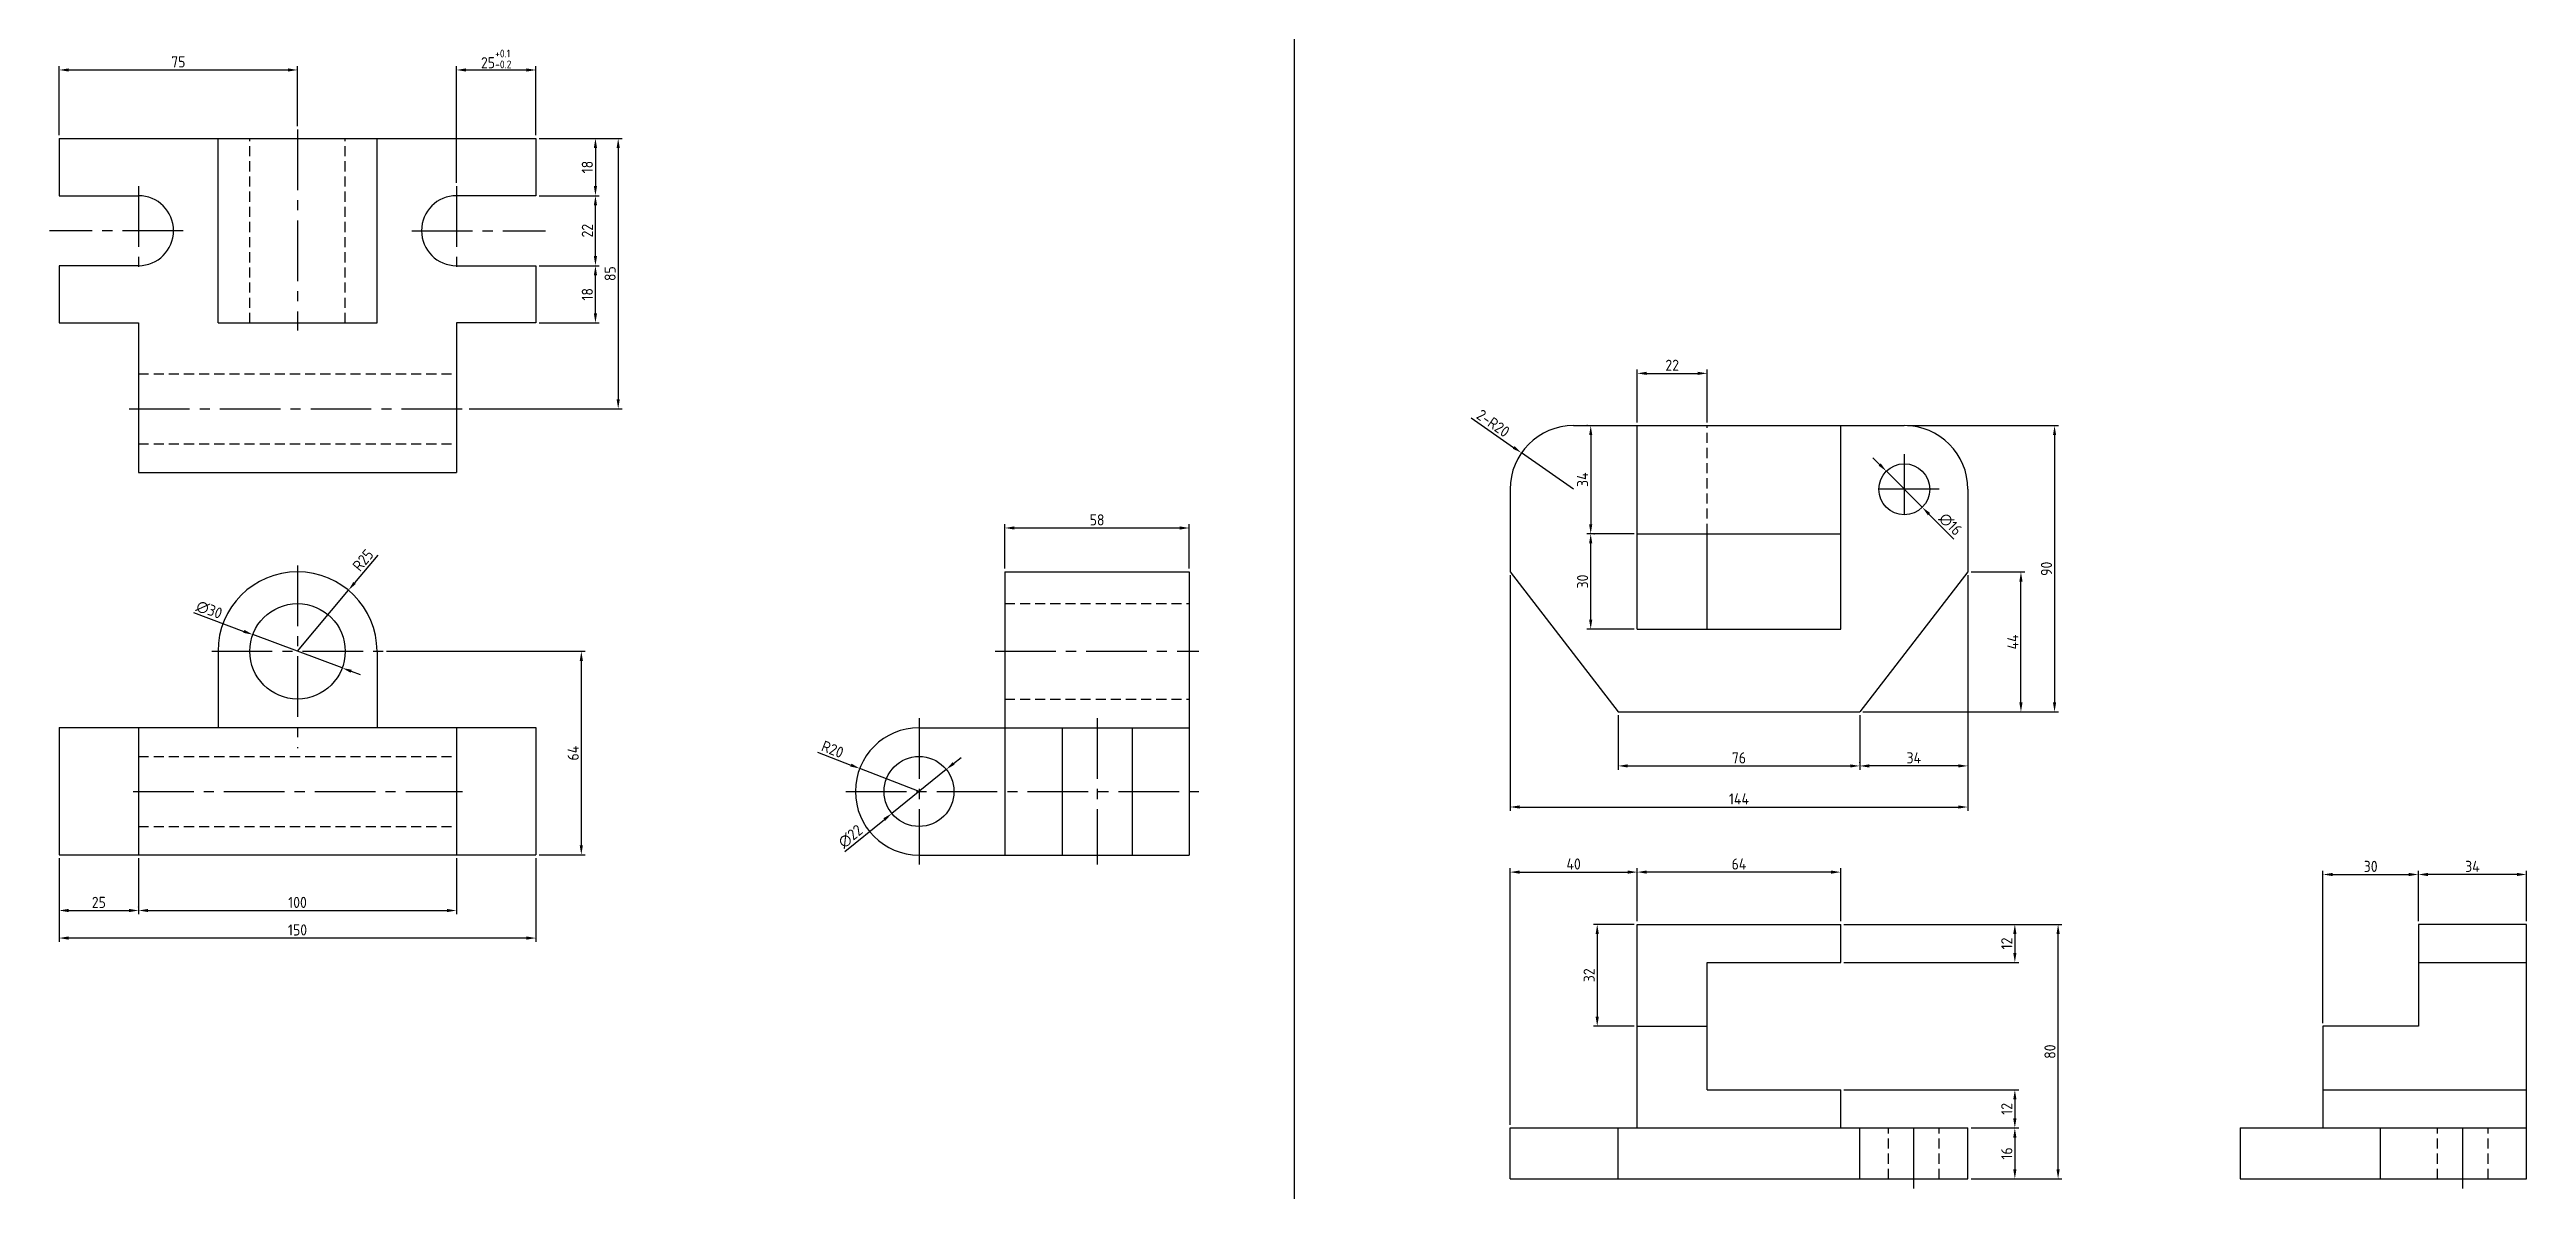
# Model space of a CAD drawing. Header units: millimetres. Extents: x 0 to 3615, y 0 to 1042.
# Drawn here: x 641 to 1420, y 155 to 513 of the extents above; entities that cross this region are included whole.
import ezdxf

# ---------------------------------------------------------------- set-up
doc = ezdxf.new("R2010")
doc.units = ezdxf.units.MM
doc.linetypes.add('CENTER2', pattern=[28.575, 19.05, -3.175, 3.175, -3.175])
doc.linetypes.add('HIDDEN2', pattern=[4.7625, 3.175, -1.5875])
for name, color, linetype in [('숨은선', 2, 'HIDDEN2'), ('외형선', 3, 'Continuous'), ('중심선', 7, 'CENTER2')]:
    doc.layers.add(name, color=color, linetype=linetype)
doc.styles.get("Standard").update_dxf_attribs({"font": 'isocp.shx', "bigfont": 'whgtxt.shx'})
doc.dimstyles.new('ISO-25', dxfattribs={"dimtxt": 3.5, "dimasz": 3, "dimexe": 1.2, "dimexo": 1, "dimgap": 0.8, "dimtad": 1, "dimdec": 3, "dimdsep": 46, "dimtxsty": 'Standard', "dimcen": 0, "dimclrd": 7, "dimclre": 7, "dimclrt": 2, "dimadec": 0, "dimazin": 2, "dimtfac": 1, "dimtdec": 3, "dimtmove": 0, "dimatfit": 3, "dimfxl": 0, "dimlwd": -1, "dimlwe": -1, "dimarcsym": 0})

msp = doc.modelspace()

# ---------------------------------------------------------------- blocks, each defined once
blk = doc.blocks.new('*D1')
at = {"layer": 'Defpoints', "color": 0}
for p in [(718.91, 507.02), (643.91, 485.51), (718.91, 488.31)]:
    blk.add_point(p, dxfattribs=at)
at = {"layer": '외형선', "color": 7}
for p, q in [((643.91, 486.51), (643.91, 508.22)), ((646.91, 507.02), (715.91, 507.02)), ((718.91, 489.31), (718.91, 508.22))]:
    blk.add_line(p, q, dxfattribs=at)
for points in [[(646.91, 507.52), (646.91, 506.52), (643.91, 507.02)], [(715.91, 507.52), (715.91, 506.52), (718.91, 507.02)]]:
    blk.add_solid(points, dxfattribs=at)
at = {"layer": '외형선', "color": 2, "insert": (681.41, 509.57), "char_height": 3.5, "attachment_point": 5}
blk.add_mtext('75', dxfattribs=at)
blk = doc.blocks.new('*D2')
at = {"layer": 'Defpoints', "color": 0}
for p in [(793.91, 507.02), (793.91, 485.51), (768.91, 470.51)]:
    blk.add_point(p, dxfattribs=at)
at = {"layer": '외형선', "color": 7}
for p, q in [((768.91, 471.51), (768.91, 508.22)), ((771.91, 507.02), (790.91, 507.02)), ((793.91, 486.51), (793.91, 508.22))]:
    blk.add_line(p, q, dxfattribs=at)
for points in [[(771.91, 507.52), (771.91, 506.52), (768.91, 507.02)], [(790.91, 507.52), (790.91, 506.52), (793.91, 507.02)]]:
    blk.add_solid(points, dxfattribs=at)
at = {"layer": '외형선', "color": 2, "insert": (781.41, 510.49), "char_height": 3.5, "attachment_point": 5}
blk.add_mtext('25{\\H0.7x;\\S+0.1^ -0.2;}', dxfattribs=at)
blk = doc.blocks.new('*D3')
at = {"layer": 'Defpoints', "color": 0}
for p in [(793.91, 485.51), (793.91, 467.51), (812.61, 467.51)]:
    blk.add_point(p, dxfattribs=at)
at = {"layer": '외형선', "color": 7}
for p, q in [((794.91, 485.51), (813.81, 485.51)), ((812.61, 482.51), (812.61, 470.51)), ((794.91, 467.51), (813.81, 467.51))]:
    blk.add_line(p, q, dxfattribs=at)
for points in [[(812.11, 482.51), (813.11, 482.51), (812.61, 485.51)], [(812.11, 470.51), (813.11, 470.51), (812.61, 467.51)]]:
    blk.add_solid(points, dxfattribs=at)
at = {"layer": '외형선', "color": 2, "insert": (810.06, 476.51), "char_height": 3.5, "attachment_point": 5, "rotation": 90}
blk.add_mtext('18', dxfattribs=at)
blk = doc.blocks.new('*D4')
at = {"layer": 'Defpoints', "color": 0}
for p in [(812.61, 467.51), (812.61, 467.51), (793.91, 445.51)]:
    blk.add_point(p, dxfattribs=at)
at = {"layer": '외형선', "color": 7}
for p, q in [((813.61, 467.51), (813.81, 467.51)), ((812.61, 448.51), (812.61, 464.51)), ((794.91, 445.51), (813.81, 445.51))]:
    blk.add_line(p, q, dxfattribs=at)
for points in [[(812.11, 464.51), (813.11, 464.51), (812.61, 467.51)], [(812.11, 448.51), (813.11, 448.51), (812.61, 445.51)]]:
    blk.add_solid(points, dxfattribs=at)
at = {"layer": '외형선', "color": 2, "insert": (810.06, 456.51), "char_height": 3.5, "attachment_point": 5, "rotation": 90}
blk.add_mtext('22', dxfattribs=at)
blk = doc.blocks.new('*D5')
at = {"layer": 'Defpoints', "color": 0}
for p in [(812.61, 445.51), (812.61, 445.51), (793.91, 427.51)]:
    blk.add_point(p, dxfattribs=at)
at = {"layer": '외형선', "color": 7}
for p, q in [((813.61, 445.51), (813.81, 445.51)), ((812.61, 430.51), (812.61, 442.51)), ((794.91, 427.51), (813.81, 427.51))]:
    blk.add_line(p, q, dxfattribs=at)
for points in [[(812.11, 442.51), (813.11, 442.51), (812.61, 445.51)], [(812.11, 430.51), (813.11, 430.51), (812.61, 427.51)]]:
    blk.add_solid(points, dxfattribs=at)
at = {"layer": '외형선', "color": 2, "insert": (810.06, 436.51), "char_height": 3.5, "attachment_point": 5, "rotation": 90}
blk.add_mtext('18', dxfattribs=at)
blk = doc.blocks.new('*D6')
at = {"layer": 'Defpoints', "color": 0}
for p in [(793.91, 485.51), (771.91, 400.51), (819.77, 400.51)]:
    blk.add_point(p, dxfattribs=at)
at = {"layer": '외형선', "color": 7}
for p, q in [((794.91, 485.51), (820.97, 485.51)), ((819.77, 482.51), (819.77, 403.51)), ((772.91, 400.51), (820.97, 400.51))]:
    blk.add_line(p, q, dxfattribs=at)
for points in [[(819.27, 482.51), (820.27, 482.51), (819.77, 485.51)], [(819.27, 403.51), (820.27, 403.51), (819.77, 400.51)]]:
    blk.add_solid(points, dxfattribs=at)
at = {"layer": '외형선', "color": 2, "insert": (817.22, 443.01), "char_height": 3.5, "attachment_point": 5, "rotation": 90}
blk.add_mtext('85', dxfattribs=at)
blk = doc.blocks.new('*D7')
at = {"layer": 'Defpoints', "color": 0}
for p in [(734.93, 343.49), (718.91, 324.3)]:
    blk.add_point(p, dxfattribs=at)
at = {"layer": '외형선', "color": 7}
for p, q in [((744.15, 354.54), (736.85, 345.79)), ((718.91, 324.3), (734.93, 343.49))]:
    blk.add_line(p, q, dxfattribs=at)
blk.add_solid([(736.47, 346.11), (737.23, 345.47), (734.93, 343.49)], dxfattribs=at)
at = {"layer": '외형선', "color": 2, "insert": (739.5, 352.95), "char_height": 3.5, "attachment_point": 5, "rotation": 50.14771}
blk.add_mtext('R25', dxfattribs=at)
blk = doc.blocks.new('*D8')
at = {"layer": 'Defpoints', "color": 0}
for p in [(704.85, 329.53), (732.97, 319.07)]:
    blk.add_point(p, dxfattribs=at)
at = {"layer": '외형선', "color": 7}
for p, q in [((686.21, 336.45), (702.04, 330.57)), ((732.97, 319.07), (704.85, 329.53)), ((735.78, 318.03), (738.59, 316.98))]:
    blk.add_line(p, q, dxfattribs=at)
for points in [[(702.21, 331.04), (701.86, 330.1), (704.85, 329.53)], [(735.95, 318.49), (735.6, 317.56), (732.97, 319.07)]]:
    blk.add_solid(points, dxfattribs=at)
at = {"layer": '외형선', "color": 2, "insert": (691.14, 337.34), "char_height": 3.5, "attachment_point": 5, "rotation": 339.60512}
blk.add_mtext('∅30', dxfattribs=at)
blk = doc.blocks.new('*D9')
at = {"layer": 'Defpoints', "color": 0}
for p in [(745.91, 324.3), (793.91, 260.3), (808.17, 260.3)]:
    blk.add_point(p, dxfattribs=at)
at = {"layer": '외형선', "color": 7}
for p, q in [((746.91, 324.3), (809.37, 324.3)), ((808.17, 321.3), (808.17, 263.3)), ((794.91, 260.3), (809.37, 260.3))]:
    blk.add_line(p, q, dxfattribs=at)
for points in [[(807.67, 321.3), (808.67, 321.3), (808.17, 324.3)], [(807.67, 263.3), (808.67, 263.3), (808.17, 260.3)]]:
    blk.add_solid(points, dxfattribs=at)
at = {"layer": '외형선', "color": 2, "insert": (805.62, 292.3), "char_height": 3.5, "attachment_point": 5, "rotation": 90}
blk.add_mtext('64', dxfattribs=at)
blk = doc.blocks.new('*D10')
at = {"layer": 'Defpoints', "color": 0}
for p in [(668.91, 260.3), (768.91, 260.3), (768.91, 242.83)]:
    blk.add_point(p, dxfattribs=at)
at = {"layer": '외형선', "color": 7}
for p, q in [((668.91, 259.3), (668.91, 241.63)), ((768.91, 259.3), (768.91, 241.63)), ((671.91, 242.83), (765.91, 242.83))]:
    blk.add_line(p, q, dxfattribs=at)
for points in [[(671.91, 243.33), (671.91, 242.33), (668.91, 242.83)], [(765.91, 243.33), (765.91, 242.33), (768.91, 242.83)]]:
    blk.add_solid(points, dxfattribs=at)
at = {"layer": '외형선', "color": 2, "insert": (718.91, 245.38), "char_height": 3.5, "attachment_point": 5}
blk.add_mtext('100', dxfattribs=at)
blk = doc.blocks.new('*D11')
at = {"layer": 'Defpoints', "color": 0}
for p in [(643.91, 260.3), (668.91, 242.83), (668.91, 242.83)]:
    blk.add_point(p, dxfattribs=at)
at = {"layer": '외형선', "color": 7}
for p, q in [((643.91, 259.3), (643.91, 241.63)), ((646.91, 242.83), (665.91, 242.83)), ((668.91, 243.83), (668.91, 244.03))]:
    blk.add_line(p, q, dxfattribs=at)
for points in [[(646.91, 243.33), (646.91, 242.33), (643.91, 242.83)], [(665.91, 243.33), (665.91, 242.33), (668.91, 242.83)]]:
    blk.add_solid(points, dxfattribs=at)
at = {"layer": '외형선', "color": 2, "insert": (656.41, 245.38), "char_height": 3.5, "attachment_point": 5}
blk.add_mtext('25', dxfattribs=at)
blk = doc.blocks.new('*D12')
at = {"layer": 'Defpoints', "color": 0}
for p in [(793.91, 260.3), (643.91, 242.83), (643.91, 234.17)]:
    blk.add_point(p, dxfattribs=at)
at = {"layer": '외형선', "color": 7}
for p, q in [((793.91, 259.3), (793.91, 232.97)), ((643.91, 241.83), (643.91, 232.97)), ((790.91, 234.17), (646.91, 234.17))]:
    blk.add_line(p, q, dxfattribs=at)
for points in [[(646.91, 234.67), (646.91, 233.67), (643.91, 234.17)], [(790.91, 234.67), (790.91, 233.67), (793.91, 234.17)]]:
    blk.add_solid(points, dxfattribs=at)
at = {"layer": '외형선', "color": 2, "insert": (718.91, 236.72), "char_height": 3.5, "attachment_point": 5}
blk.add_mtext('150', dxfattribs=at)
blk = doc.blocks.new('*D13')
at = {"layer": 'Defpoints', "color": 0}
for p in [(895.73, 287.46), (914.39, 280.26)]:
    blk.add_point(p, dxfattribs=at)
at = {"layer": '외형선', "color": 7}
for p, q in [((882.44, 292.6), (892.94, 288.54)), ((914.39, 280.26), (895.73, 287.46))]:
    blk.add_line(p, q, dxfattribs=at)
blk.add_solid([(893.12, 289.01), (892.76, 288.08), (895.73, 287.46)], dxfattribs=at)
at = {"layer": '외형선', "color": 2, "insert": (887.21, 293.49), "char_height": 3.5, "attachment_point": 5, "rotation": 338.88668}
blk.add_mtext('R20', dxfattribs=at)
blk = doc.blocks.new('*D14')
at = {"layer": 'Defpoints', "color": 0}
for p in [(922.95, 287.17), (905.84, 273.34)]:
    blk.add_point(p, dxfattribs=at)
at = {"layer": '외형선', "color": 7}
for p, q in [((925.28, 289.06), (927.61, 290.95)), ((922.95, 287.17), (905.84, 273.34)), ((891.03, 261.36), (903.51, 271.46))]:
    blk.add_line(p, q, dxfattribs=at)
for points in [[(924.96, 289.45), (925.59, 288.67), (922.95, 287.17)], [(903.19, 271.84), (903.82, 271.07), (905.84, 273.34)]]:
    blk.add_solid(points, dxfattribs=at)
at = {"layer": '외형선', "color": 2, "insert": (892.85, 266.12), "char_height": 3.5, "attachment_point": 5, "rotation": 38.96076}
blk.add_mtext('∅22', dxfattribs=at)
blk = doc.blocks.new('*D15')
at = {"layer": 'Defpoints', "color": 0}
for p in [(999.39, 363.06), (941.39, 349.3), (999.39, 349.3)]:
    blk.add_point(p, dxfattribs=at)
at = {"layer": '외형선', "color": 7}
for p, q in [((941.39, 350.3), (941.39, 364.26)), ((944.39, 363.06), (996.39, 363.06)), ((999.39, 350.3), (999.39, 364.26))]:
    blk.add_line(p, q, dxfattribs=at)
for points in [[(944.39, 363.56), (944.39, 362.56), (941.39, 363.06)], [(996.39, 363.56), (996.39, 362.56), (999.39, 363.06)]]:
    blk.add_solid(points, dxfattribs=at)
at = {"layer": '외형선', "color": 2, "insert": (970.39, 365.61), "char_height": 3.5, "attachment_point": 5}
blk.add_mtext('58', dxfattribs=at)
blk = doc.blocks.new('*D16')
at = {"layer": 'Defpoints', "color": 0}
for p in [(1140.29, 254.9), (1140.29, 238.47), (1100.29, 174.47)]:
    blk.add_point(p, dxfattribs=at)
at = {"layer": '외형선', "color": 7}
for p, q in [((1100.29, 175.47), (1100.29, 256.1)), ((1103.29, 254.9), (1137.29, 254.9)), ((1140.29, 239.47), (1140.29, 256.1))]:
    blk.add_line(p, q, dxfattribs=at)
for points in [[(1103.29, 255.4), (1103.29, 254.4), (1100.29, 254.9)], [(1137.29, 255.4), (1137.29, 254.4), (1140.29, 254.9)]]:
    blk.add_solid(points, dxfattribs=at)
at = {"layer": '외형선', "color": 2, "insert": (1120.29, 257.45), "char_height": 3.5, "attachment_point": 5}
blk.add_mtext('40', dxfattribs=at)
blk = doc.blocks.new('*D17')
at = {"layer": 'Defpoints', "color": 0}
for p in [(1140.29, 254.9), (1140.29, 254.9), (1204.29, 238.47)]:
    blk.add_point(p, dxfattribs=at)
at = {"layer": '외형선', "color": 7}
for p, q in [((1140.29, 255.9), (1140.29, 256.1)), ((1201.29, 254.9), (1143.29, 254.9)), ((1204.29, 239.47), (1204.29, 256.1))]:
    blk.add_line(p, q, dxfattribs=at)
for points in [[(1143.29, 255.4), (1143.29, 254.4), (1140.29, 254.9)], [(1201.29, 255.4), (1201.29, 254.4), (1204.29, 254.9)]]:
    blk.add_solid(points, dxfattribs=at)
at = {"layer": '외형선', "color": 2, "insert": (1172.29, 257.45), "char_height": 3.5, "attachment_point": 5}
blk.add_mtext('64', dxfattribs=at)
blk = doc.blocks.new('*D18')
at = {"layer": 'Defpoints', "color": 0}
for p in [(1244.29, 174.47), (1244.29, 158.47), (1259.07, 158.47)]:
    blk.add_point(p, dxfattribs=at)
at = {"layer": '외형선', "color": 7}
for p, q in [((1245.29, 174.47), (1260.27, 174.47)), ((1259.07, 171.47), (1259.07, 161.47)), ((1245.29, 158.47), (1260.27, 158.47))]:
    blk.add_line(p, q, dxfattribs=at)
for points in [[(1258.57, 171.47), (1259.57, 171.47), (1259.07, 174.47)], [(1258.57, 161.47), (1259.57, 161.47), (1259.07, 158.47)]]:
    blk.add_solid(points, dxfattribs=at)
at = {"layer": '외형선', "color": 2, "insert": (1256.52, 166.47), "char_height": 3.5, "attachment_point": 5, "rotation": 90}
blk.add_mtext('16', dxfattribs=at)
blk = doc.blocks.new('*D19')
at = {"layer": 'Defpoints', "color": 0}
for p in [(1204.29, 186.47), (1259.07, 174.47), (1259.07, 174.47)]:
    blk.add_point(p, dxfattribs=at)
at = {"layer": '외형선', "color": 7}
for p, q in [((1205.29, 186.47), (1260.27, 186.47)), ((1259.07, 183.47), (1259.07, 177.47)), ((1260.07, 174.47), (1260.27, 174.47))]:
    blk.add_line(p, q, dxfattribs=at)
for points in [[(1258.57, 183.47), (1259.57, 183.47), (1259.07, 186.47)], [(1258.57, 177.47), (1259.57, 177.47), (1259.07, 174.47)]]:
    blk.add_solid(points, dxfattribs=at)
at = {"layer": '외형선', "color": 2, "insert": (1256.52, 180.47), "char_height": 3.5, "attachment_point": 5, "rotation": 90}
blk.add_mtext('12', dxfattribs=at)
blk = doc.blocks.new('*D20')
at = {"layer": 'Defpoints', "color": 0}
for p in [(1204.29, 238.47), (1204.29, 226.47), (1259.07, 226.47)]:
    blk.add_point(p, dxfattribs=at)
at = {"layer": '외형선', "color": 7}
for p, q in [((1205.29, 238.47), (1260.27, 238.47)), ((1259.07, 235.47), (1259.07, 229.47)), ((1205.29, 226.47), (1260.27, 226.47))]:
    blk.add_line(p, q, dxfattribs=at)
for points in [[(1258.57, 235.47), (1259.57, 235.47), (1259.07, 238.47)], [(1258.57, 229.47), (1259.57, 229.47), (1259.07, 226.47)]]:
    blk.add_solid(points, dxfattribs=at)
at = {"layer": '외형선', "color": 2, "insert": (1256.52, 232.47), "char_height": 3.5, "attachment_point": 5, "rotation": 90}
blk.add_mtext('12', dxfattribs=at)
blk = doc.blocks.new('*D21')
at = {"layer": 'Defpoints', "color": 0}
for p in [(1259.07, 238.47), (1272.67, 238.47), (1259.07, 158.47)]:
    blk.add_point(p, dxfattribs=at)
at = {"layer": '외형선', "color": 7}
for p, q in [((1260.07, 238.47), (1273.87, 238.47)), ((1272.67, 161.47), (1272.67, 235.47)), ((1260.07, 158.47), (1273.87, 158.47))]:
    blk.add_line(p, q, dxfattribs=at)
for points in [[(1272.17, 235.47), (1273.17, 235.47), (1272.67, 238.47)], [(1272.17, 161.47), (1273.17, 161.47), (1272.67, 158.47)]]:
    blk.add_solid(points, dxfattribs=at)
at = {"layer": '외형선', "color": 2, "insert": (1270.12, 198.47), "char_height": 3.5, "attachment_point": 5, "rotation": 90}
blk.add_mtext('80', dxfattribs=at)
blk = doc.blocks.new('*D22')
at = {"layer": 'Defpoints', "color": 0}
for p in [(1140.29, 238.47), (1127.71, 206.47), (1140.29, 206.47)]:
    blk.add_point(p, dxfattribs=at)
at = {"layer": '외형선', "color": 7}
for p, q in [((1139.29, 238.47), (1126.51, 238.47)), ((1127.71, 235.47), (1127.71, 209.47)), ((1139.29, 206.47), (1126.51, 206.47))]:
    blk.add_line(p, q, dxfattribs=at)
for points in [[(1127.21, 235.47), (1128.21, 235.47), (1127.71, 238.47)], [(1127.21, 209.47), (1128.21, 209.47), (1127.71, 206.47)]]:
    blk.add_solid(points, dxfattribs=at)
at = {"layer": '외형선', "color": 2, "insert": (1125.16, 222.47), "char_height": 3.5, "attachment_point": 5, "rotation": 90}
blk.add_mtext('32', dxfattribs=at)
blk = doc.blocks.new('*D23')
at = {"layer": 'Defpoints', "color": 0}
for p in [(1162.29, 411.66), (1140.29, 395.24), (1162.29, 395.24)]:
    blk.add_point(p, dxfattribs=at)
at = {"layer": '외형선', "color": 7}
for p, q in [((1140.29, 396.24), (1140.29, 412.86)), ((1143.29, 411.66), (1159.29, 411.66)), ((1162.29, 396.24), (1162.29, 412.86))]:
    blk.add_line(p, q, dxfattribs=at)
for points in [[(1143.29, 412.16), (1143.29, 411.16), (1140.29, 411.66)], [(1159.29, 412.16), (1159.29, 411.16), (1162.29, 411.66)]]:
    blk.add_solid(points, dxfattribs=at)
at = {"layer": '외형선', "color": 2, "insert": (1151.29, 414.21), "char_height": 3.5, "attachment_point": 5}
blk.add_mtext('22', dxfattribs=at)
blk = doc.blocks.new('*D24')
at = {"layer": 'Defpoints', "color": 0}
for p in [(1125.66, 395.24), (1125.66, 361.24), (1140.29, 361.24)]:
    blk.add_point(p, dxfattribs=at)
at = {"layer": '외형선', "color": 7}
for p, q in [((1124.66, 395.24), (1124.46, 395.24)), ((1125.66, 392.24), (1125.66, 364.24)), ((1139.29, 361.24), (1124.46, 361.24))]:
    blk.add_line(p, q, dxfattribs=at)
for points in [[(1125.16, 392.24), (1126.16, 392.24), (1125.66, 395.24)], [(1125.16, 364.24), (1126.16, 364.24), (1125.66, 361.24)]]:
    blk.add_solid(points, dxfattribs=at)
at = {"layer": '외형선', "color": 2, "insert": (1123.11, 378.24), "char_height": 3.5, "attachment_point": 5, "rotation": 90}
blk.add_mtext('34', dxfattribs=at)
blk = doc.blocks.new('*D25')
at = {"layer": 'Defpoints', "color": 0}
for p in [(1125.66, 361.24), (1125.66, 361.24), (1140.29, 331.24)]:
    blk.add_point(p, dxfattribs=at)
at = {"layer": '외형선', "color": 7}
for p, q in [((1126.66, 361.24), (1126.86, 361.24)), ((1125.66, 334.24), (1125.66, 358.24)), ((1139.29, 331.24), (1124.46, 331.24))]:
    blk.add_line(p, q, dxfattribs=at)
for points in [[(1125.16, 358.24), (1126.16, 358.24), (1125.66, 361.24)], [(1125.16, 334.24), (1126.16, 334.24), (1125.66, 331.24)]]:
    blk.add_solid(points, dxfattribs=at)
at = {"layer": '외형선', "color": 2, "insert": (1123.11, 346.24), "char_height": 3.5, "attachment_point": 5, "rotation": 90}
blk.add_mtext('30', dxfattribs=at)
blk = doc.blocks.new('*D26')
at = {"layer": 'Defpoints', "color": 0}
for p in [(1103.89, 386.67), (1120.29, 375.24)]:
    blk.add_point(p, dxfattribs=at)
at = {"layer": '외형선', "color": 7}
for p, q in [((1088.1, 397.67), (1101.42, 388.39)), ((1120.29, 375.24), (1103.89, 386.67))]:
    blk.add_line(p, q, dxfattribs=at)
blk.add_solid([(1101.71, 388.8), (1101.14, 387.98), (1103.89, 386.67)], dxfattribs=at)
at = {"layer": '외형선', "color": 2, "insert": (1094.99, 395.98), "char_height": 3.5, "attachment_point": 5, "rotation": 325.12569}
blk.add_mtext('2-R20', dxfattribs=at)
blk = doc.blocks.new('*D27')
at = {"layer": 'Defpoints', "color": 0}
for p in [(1134.29, 305.24), (1210.29, 305.24), (1210.29, 288.27)]:
    blk.add_point(p, dxfattribs=at)
at = {"layer": '외형선', "color": 7}
for p, q in [((1134.29, 304.24), (1134.29, 287.07)), ((1210.29, 304.24), (1210.29, 287.07)), ((1137.29, 288.27), (1207.29, 288.27))]:
    blk.add_line(p, q, dxfattribs=at)
for points in [[(1137.29, 288.77), (1137.29, 287.77), (1134.29, 288.27)], [(1207.29, 288.77), (1207.29, 287.77), (1210.29, 288.27)]]:
    blk.add_solid(points, dxfattribs=at)
at = {"layer": '외형선', "color": 2, "insert": (1172.29, 290.82), "char_height": 3.5, "attachment_point": 5}
blk.add_mtext('76', dxfattribs=at)
blk = doc.blocks.new('*D28')
at = {"layer": 'Defpoints', "color": 0}
for p in [(1244.29, 349.24), (1210.29, 288.27), (1210.29, 288.27)]:
    blk.add_point(p, dxfattribs=at)
at = {"layer": '외형선', "color": 7}
for p, q in [((1244.29, 348.24), (1244.29, 287.07)), ((1210.29, 289.27), (1210.29, 289.47)), ((1241.29, 288.27), (1213.29, 288.27))]:
    blk.add_line(p, q, dxfattribs=at)
for points in [[(1213.29, 288.77), (1213.29, 287.77), (1210.29, 288.27)], [(1241.29, 288.77), (1241.29, 287.77), (1244.29, 288.27)]]:
    blk.add_solid(points, dxfattribs=at)
at = {"layer": '외형선', "color": 2, "insert": (1227.29, 290.82), "char_height": 3.5, "attachment_point": 5}
blk.add_mtext('34', dxfattribs=at)
blk = doc.blocks.new('*D29')
at = {"layer": 'Defpoints', "color": 0}
for p in [(1244.29, 349.24), (1260.99, 349.24), (1210.29, 305.24)]:
    blk.add_point(p, dxfattribs=at)
at = {"layer": '외형선', "color": 7}
for p, q in [((1245.29, 349.24), (1262.19, 349.24)), ((1260.99, 308.24), (1260.99, 346.24)), ((1211.29, 305.24), (1262.19, 305.24))]:
    blk.add_line(p, q, dxfattribs=at)
for points in [[(1260.49, 346.24), (1261.49, 346.24), (1260.99, 349.24)], [(1260.49, 308.24), (1261.49, 308.24), (1260.99, 305.24)]]:
    blk.add_solid(points, dxfattribs=at)
at = {"layer": '외형선', "color": 2, "insert": (1258.44, 327.24), "char_height": 3.5, "attachment_point": 5, "rotation": 90}
blk.add_mtext('44', dxfattribs=at)
blk = doc.blocks.new('*D30')
at = {"layer": 'Defpoints', "color": 0}
for p in [(1224.29, 395.24), (1260.99, 305.24), (1271.56, 305.24)]:
    blk.add_point(p, dxfattribs=at)
at = {"layer": '외형선', "color": 7}
for p, q in [((1225.29, 395.24), (1272.76, 395.24)), ((1271.56, 392.24), (1271.56, 308.24)), ((1261.99, 305.24), (1272.76, 305.24))]:
    blk.add_line(p, q, dxfattribs=at)
for points in [[(1271.06, 392.24), (1272.06, 392.24), (1271.56, 395.24)], [(1271.06, 308.24), (1272.06, 308.24), (1271.56, 305.24)]]:
    blk.add_solid(points, dxfattribs=at)
at = {"layer": '외형선', "color": 2, "insert": (1269.01, 350.24), "char_height": 3.5, "attachment_point": 5, "rotation": 90}
blk.add_mtext('90', dxfattribs=at)
blk = doc.blocks.new('*D31')
at = {"layer": 'Defpoints', "color": 0}
for p in [(1218.65, 380.91), (1229.94, 369.56)]:
    blk.add_point(p, dxfattribs=at)
at = {"layer": '외형선', "color": 7}
for p, q in [((1216.54, 383.03), (1214.42, 385.16)), ((1218.65, 380.91), (1229.94, 369.56)), ((1239.86, 359.59), (1232.05, 367.44))]:
    blk.add_line(p, q, dxfattribs=at)
for points in [[(1216.89, 383.39), (1216.18, 382.68), (1218.65, 380.91)], [(1232.41, 367.79), (1231.7, 367.08), (1229.94, 369.56)]]:
    blk.add_solid(points, dxfattribs=at)
at = {"layer": '외형선', "color": 2, "insert": (1238.82, 364.25), "char_height": 3.5, "attachment_point": 5, "rotation": 314.84707}
blk.add_mtext('∅16', dxfattribs=at)
blk = doc.blocks.new('*D32')
at = {"layer": 'Defpoints', "color": 0}
for p in [(1100.29, 349.24), (1244.29, 288.27), (1244.29, 275.36)]:
    blk.add_point(p, dxfattribs=at)
at = {"layer": '외형선', "color": 7}
for p, q in [((1100.29, 348.24), (1100.29, 274.16)), ((1244.29, 287.27), (1244.29, 274.16)), ((1103.29, 275.36), (1241.29, 275.36))]:
    blk.add_line(p, q, dxfattribs=at)
for points in [[(1103.29, 275.86), (1103.29, 274.86), (1100.29, 275.36)], [(1241.29, 275.86), (1241.29, 274.86), (1244.29, 275.36)]]:
    blk.add_solid(points, dxfattribs=at)
at = {"layer": '외형선', "color": 2, "insert": (1172.29, 277.91), "char_height": 3.5, "attachment_point": 5}
blk.add_mtext('144', dxfattribs=at)
blk = doc.blocks.new('*D33')
at = {"layer": 'Defpoints', "color": 0}
for p in [(1385.99, 254.15), (1385.99, 238.47), (1419.99, 238.47)]:
    blk.add_point(p, dxfattribs=at)
at = {"layer": '외형선', "color": 7}
for p, q in [((1385.99, 239.47), (1385.99, 255.35)), ((1416.99, 254.15), (1388.99, 254.15)), ((1419.99, 239.47), (1419.99, 255.35))]:
    blk.add_line(p, q, dxfattribs=at)
for points in [[(1388.99, 254.65), (1388.99, 253.65), (1385.99, 254.15)], [(1416.99, 254.65), (1416.99, 253.65), (1419.99, 254.15)]]:
    blk.add_solid(points, dxfattribs=at)
at = {"layer": '외형선', "color": 2, "insert": (1402.99, 256.7), "char_height": 3.5, "attachment_point": 5}
blk.add_mtext('34', dxfattribs=at)
blk = doc.blocks.new('*D34')
at = {"layer": 'Defpoints', "color": 0}
for p in [(1385.99, 254.15), (1385.99, 254.15), (1355.99, 206.47)]:
    blk.add_point(p, dxfattribs=at)
at = {"layer": '외형선', "color": 7}
for p, q in [((1355.99, 207.47), (1355.99, 255.35)), ((1358.99, 254.15), (1382.99, 254.15)), ((1385.99, 255.15), (1385.99, 255.35))]:
    blk.add_line(p, q, dxfattribs=at)
for points in [[(1358.99, 254.65), (1358.99, 253.65), (1355.99, 254.15)], [(1382.99, 254.65), (1382.99, 253.65), (1385.99, 254.15)]]:
    blk.add_solid(points, dxfattribs=at)
at = {"layer": '외형선', "color": 2, "insert": (1370.99, 256.7), "char_height": 3.5, "attachment_point": 5}
blk.add_mtext('30', dxfattribs=at)

# ---------------------------------------------------------------- dimensions: what is measured, and where the dimension line sits
at = {"layer": '외형선'}
for base, p1, p2, picture, middle in [((718.907, 507.0168), (643.907, 485.5085), (718.907, 488.3064), '*D1', (681.407, 509.5668)), ((1162.2937, 411.6569), (1140.2937, 395.2352), (1162.2937, 395.2352), '*D23', (1151.2937, 414.2072)), ((999.3918, 363.0639), (941.3918, 349.2984), (999.3918, 349.2984), '*D15', (970.3918, 365.6139)), ((1244.2937, 275.3591), (1100.2937, 349.2352), (1244.2937, 288.266), '*D32', (1172.2937, 277.9091)), ((1210.2937, 288.266), (1244.2937, 349.2352), (1210.2937, 288.266), '*D28', (1227.2937, 290.816)), ((1210.2937, 288.266), (1134.2937, 305.2352), (1210.2937, 305.2352), '*D27', (1172.2937, 290.816)), ((668.907, 242.829), (643.907, 260.2984), (668.907, 242.829), '*D11', (656.407, 245.3793)), ((643.907, 234.1737), (793.907, 260.2984), (643.907, 242.829), '*D12', (718.907, 236.7237)), ((768.907, 242.829), (668.907, 260.2984), (768.907, 260.2984), '*D10', (718.907, 245.379)), ((1140.2937, 254.8957), (1100.2937, 174.4747), (1140.2937, 238.4747), '*D16', (1120.2937, 257.4457)), ((1140.2937, 254.8957), (1204.2937, 238.4747), (1140.2937, 254.8957), '*D17', (1172.2937, 257.4457)), ((1385.9894, 254.149), (1355.9894, 206.4747), (1385.9894, 254.149), '*D34', (1370.9894, 256.699)), ((1385.9894, 254.149), (1419.9894, 238.4747), (1385.9894, 238.4747), '*D33', (1402.9894, 256.699))]:
    dim = msp.add_linear_dim(base=base, p1=p1, p2=p2, dimstyle='ISO-25', dxfattribs=at)
    dim.commit()
    dim.dimension.update_dxf_attribs({"geometry": picture, "text_midpoint": middle})
dim = msp.add_linear_dim(base=(793.907, 507.0168), p1=(768.907, 470.5085), p2=(793.907, 485.5085), text='<>{\\H0.7x;\\S+0.1^ -0.2;}', dimstyle='ISO-25', dxfattribs=at)
dim.commit()
dim.dimension.update_dxf_attribs({"geometry": '*D2', "text_midpoint": (781.407, 510.4931)})
for base, p1, p2, picture, middle in [((819.7705, 400.5085), (793.907, 485.5085), (771.907, 400.5085), '*D6', (817.2205, 443.0085)), ((812.6145, 467.5085), (793.907, 485.5085), (793.907, 467.5085), '*D3', (810.0645, 476.5085)), ((812.6145, 467.5085), (793.907, 445.5085), (812.6145, 467.5085), '*D4', (810.0641, 456.5085)), ((812.6145, 445.5085), (793.907, 427.5085), (812.6145, 445.5085), '*D5', (810.0645, 436.5085)), ((1125.6634, 361.2352), (1125.6634, 395.2352), (1140.2937, 361.2352), '*D24', (1123.1134, 378.2352)), ((1271.5569, 305.2352), (1224.2937, 395.2352), (1260.9914, 305.2352), '*D30', (1269.0069, 350.2352)), ((1125.6634, 361.2352), (1140.2937, 331.2352), (1125.6634, 361.2352), '*D25', (1123.1134, 346.2352)), ((1260.9914, 349.2352), (1210.2937, 305.2352), (1244.2937, 349.2352), '*D29', (1258.4414, 327.2352)), ((808.167, 260.2984), (745.907, 324.2984), (793.907, 260.2984), '*D9', (805.617, 292.2984)), ((1127.7086, 206.4747), (1140.2937, 238.4747), (1140.2937, 206.4747), '*D22', (1125.1583, 222.4747)), ((1259.0699, 226.4747), (1204.2937, 238.4747), (1204.2937, 226.4747), '*D20', (1256.5196, 232.4747)), ((1272.6671, 238.4747), (1259.0699, 158.4747), (1259.0699, 238.4747), '*D21', (1270.1171, 198.4747)), ((1259.0699, 174.4747), (1204.2937, 186.4747), (1259.0699, 174.4747), '*D19', (1256.5196, 180.4747)), ((1259.0699, 158.4747), (1244.2937, 174.4747), (1244.2937, 158.4747), '*D18', (1256.5199, 166.4747))]:
    dim = msp.add_linear_dim(base=base, p1=p1, p2=p2, angle=90, dimstyle='ISO-25', dxfattribs=at)
    dim.commit()
    dim.dimension.update_dxf_attribs({"geometry": picture, "text_midpoint": middle})
dim = msp.add_radius_dim(center=(1120.2937, 375.2352), mpoint=(1103.8856, 386.6708), text='2-<>', dimstyle='ISO-25', dxfattribs=at)
dim.commit()
dim.dimension.update_dxf_attribs({"geometry": '*D26', "text_midpoint": (1094.9896, 395.9794)})
dim = msp.add_diameter_dim_2p(p1=(1218.652, 380.9072), p2=(1229.9355, 369.5633), dimstyle='ISO-25', dxfattribs=at)
dim.commit()
dim.dimension.update_dxf_attribs({"geometry": '*D31', "text_midpoint": (1238.8215, 364.2456)})
for center, mpoint, picture, middle in [((718.907, 324.2984), (734.9273, 343.4908), '*D7', (739.504, 352.9537)), ((914.3918, 280.2583), (895.7344, 287.4626), '*D13', (887.2065, 293.4894))]:
    dim = msp.add_radius_dim(center=center, mpoint=mpoint, dimstyle='ISO-25', dxfattribs=at)
    dim.commit()
    dim.dimension.update_dxf_attribs({"geometry": picture, "text_midpoint": middle})
for p1, p2, picture, middle in [((732.9667, 319.071), (704.8473, 329.5257), '*D8', (690.2465, 334.9542)), ((922.9452, 287.175), (905.8385, 273.3416), '*D14', (894.4531, 264.1348))]:
    dim = msp.add_diameter_dim_2p(p1=p1, p2=p2, dimstyle='ISO-25', dxfattribs=at)
    dim.commit()
    dim.dimension.update_dxf_attribs({"geometry": picture, "text_midpoint": middle, "dimtype": 163})

# ---------------------------------------------------------------- linework, layer by layer
at = {"layer": '숨은선'}
for p, q in [((703.907, 427.5085), (703.907, 485.5085)), ((733.907, 427.5085), (733.907, 485.5085)), ((668.907, 411.5085), (768.907, 411.5085)), ((1162.2937, 361.2352), (1162.2937, 395.2352)), ((668.907, 389.5085), (768.907, 389.5085)), ((941.3918, 339.2984), (999.3918, 339.2984)), ((941.3918, 309.2984), (999.3918, 309.2984)), ((668.907, 291.2583), (768.907, 291.2583)), ((668.907, 269.2583), (768.907, 269.2583)), ((1219.2937, 158.4747), (1219.2937, 174.4747)), ((1235.2937, 158.4747), (1235.2937, 174.4747)), ((1391.9894, 158.4747), (1391.9894, 174.4747)), ((1407.9894, 158.4747), (1407.9894, 174.4747))]:
    msp.add_line(p, q, dxfattribs=at)
at = {"layer": '외형선'}
for p, q in [((1032.389, 575.7051), (1032.389, 103.9878)), ((643.907, 485.5085), (793.907, 485.5085)), ((643.907, 485.5085), (643.907, 467.5085)), ((693.907, 427.5085), (693.907, 485.5085)), ((743.907, 427.5085), (743.907, 485.5085)), ((793.907, 485.5085), (793.907, 467.5085)), ((643.907, 467.5085), (668.907, 467.5085)), ((793.907, 467.5085), (768.907, 467.5085)), ((668.907, 445.5085), (643.907, 445.5085)), ((643.907, 445.5085), (643.907, 427.5085)), ((768.907, 445.5085), (793.907, 445.5085)), ((793.907, 445.5085), (793.907, 427.5085)), ((643.907, 427.5085), (668.907, 427.5085)), ((668.907, 427.5085), (668.907, 380.5085)), ((693.907, 427.5085), (743.907, 427.5085)), ((793.907, 427.5085), (768.907, 427.5085)), ((768.907, 427.5085), (768.907, 380.5085)), ((1120.2937, 395.2352), (1224.2937, 395.2352)), ((1140.2937, 331.2352), (1140.2937, 395.2352)), ((1204.2937, 331.2352), (1204.2937, 395.2352)), ((668.907, 380.5085), (768.907, 380.5085)), ((1100.2937, 375.2352), (1100.2937, 349.2352)), ((1244.2937, 375.2352), (1244.2937, 349.2352)), ((1140.2937, 361.2352), (1204.2937, 361.2352)), ((1162.2937, 331.2352), (1162.2937, 361.2352)), ((941.3918, 349.2984), (941.3918, 260.2583)), ((941.3918, 349.2984), (999.3918, 349.2984)), ((999.3918, 349.2984), (999.3918, 260.2583)), ((1100.2937, 349.2352), (1134.2937, 305.2352)), ((1244.2937, 349.2352), (1210.2937, 305.2352)), ((1140.2937, 331.2352), (1204.2937, 331.2352)), ((693.907, 324.2984), (693.907, 300.2984)), ((743.907, 324.2984), (743.907, 300.2984)), ((1134.2937, 305.2352), (1210.2937, 305.2352)), ((643.907, 300.2984), (793.907, 300.2984)), ((643.907, 300.2984), (643.907, 260.2984)), ((668.907, 300.2984), (668.907, 260.2984)), ((768.907, 300.2984), (768.907, 260.2984)), ((793.907, 300.2984), (793.907, 260.2984)), ((914.3918, 300.2583), (999.3918, 300.2583)), ((959.3918, 300.2583), (959.3918, 260.2583)), ((981.3918, 300.2583), (981.3918, 260.2583)), ((643.907, 260.2984), (793.907, 260.2984)), ((914.3918, 260.2583), (999.3918, 260.2583)), ((1140.2937, 238.4747), (1204.2937, 238.4747)), ((1140.2937, 174.4747), (1140.2937, 238.4747)), ((1204.2937, 226.4747), (1204.2937, 238.4747)), ((1419.9894, 238.4747), (1385.9894, 238.4747)), ((1385.9894, 238.4747), (1385.9894, 206.4747)), ((1419.9894, 158.4747), (1419.9894, 238.4747)), ((1162.2937, 226.4747), (1204.2937, 226.4747)), ((1162.2937, 186.4747), (1162.2937, 226.4747)), ((1385.9894, 226.4747), (1419.9894, 226.4747)), ((1140.2937, 206.4747), (1162.2937, 206.4747)), ((1385.9894, 206.4747), (1355.9894, 206.4747)), ((1355.9894, 206.4747), (1355.9894, 174.4747)), ((1162.2937, 186.4747), (1204.2937, 186.4747)), ((1204.2937, 174.4747), (1204.2937, 186.4747)), ((1355.9894, 186.4747), (1419.9894, 186.4747)), ((1100.2937, 174.4747), (1244.2937, 174.4747)), ((1100.2937, 158.4747), (1100.2937, 174.4747)), ((1134.2937, 158.4747), (1134.2937, 174.4747)), ((1210.2937, 158.4747), (1210.2937, 174.4747)), ((1244.2937, 158.4747), (1244.2937, 174.4747)), ((1329.9894, 174.4747), (1419.9894, 174.4747)), ((1329.9894, 174.4747), (1329.9894, 158.4747)), ((1373.9894, 174.4747), (1373.9894, 158.4747)), ((1100.2937, 158.4747), (1244.2937, 158.4747)), ((1329.9894, 158.4747), (1419.9894, 158.4747))]:
    msp.add_line(p, q, dxfattribs=at)
for centre, radius in [((1224.2937, 375.2352), 8), ((718.907, 324.2984), 15), ((914.3918, 280.2583), 11)]:
    msp.add_circle(centre, radius, dxfattribs=at)
for centre, radius, start, end in [((668.907, 456.5085), 11, 270, 90), ((768.907, 456.5085), 11, 90, 270), ((1120.2937, 375.2352), 20, 90, 180), ((1224.2937, 375.2352), 20, 0, 90), ((718.907, 324.2984), 25, 0, 180), ((914.3918, 280.2583), 20, 90, 270)]:
    msp.add_arc(centre, radius, start, end, dxfattribs=at)
at = {"layer": '중심선'}
for p, q in [((718.907, 488.3064), (718.907, 425.1153)), ((668.907, 470.5085), (668.907, 442.5085)), ((768.907, 470.5085), (768.907, 442.5085)), ((682.907, 456.5085), (640.907, 456.5085)), ((754.907, 456.5085), (796.907, 456.5085)), ((665.907, 400.5085), (771.907, 400.5085)), ((1224.2937, 386.2352), (1224.2937, 364.2352)), ((1235.2937, 375.2352), (1213.3155, 375.2352)), ((718.907, 351.2984), (718.907, 293.8297)), ((691.907, 324.2984), (745.907, 324.2984)), ((938.3918, 324.2984), (1002.3918, 324.2984)), ((914.3918, 303.2583), (914.3918, 257.2583)), ((970.3918, 303.2583), (970.3918, 257.2583)), ((667.2013, 280.2583), (770.8219, 280.2583)), ((891.3918, 280.2583), (1002.3918, 280.2583)), ((1227.2937, 155.4747), (1227.2937, 177.4747)), ((1399.9894, 155.4747), (1399.9894, 177.4747))]:
    msp.add_line(p, q, dxfattribs=at)

msp.set_redraw_order([(e.dxf.handle, doc.entitydb.next_handle()) for e in msp.query("TEXT MTEXT ATTDEF DIMENSION ARC_DIMENSION")])  # texts and dimensions are drawn at this point

doc.saveas('drawing.dxf')
